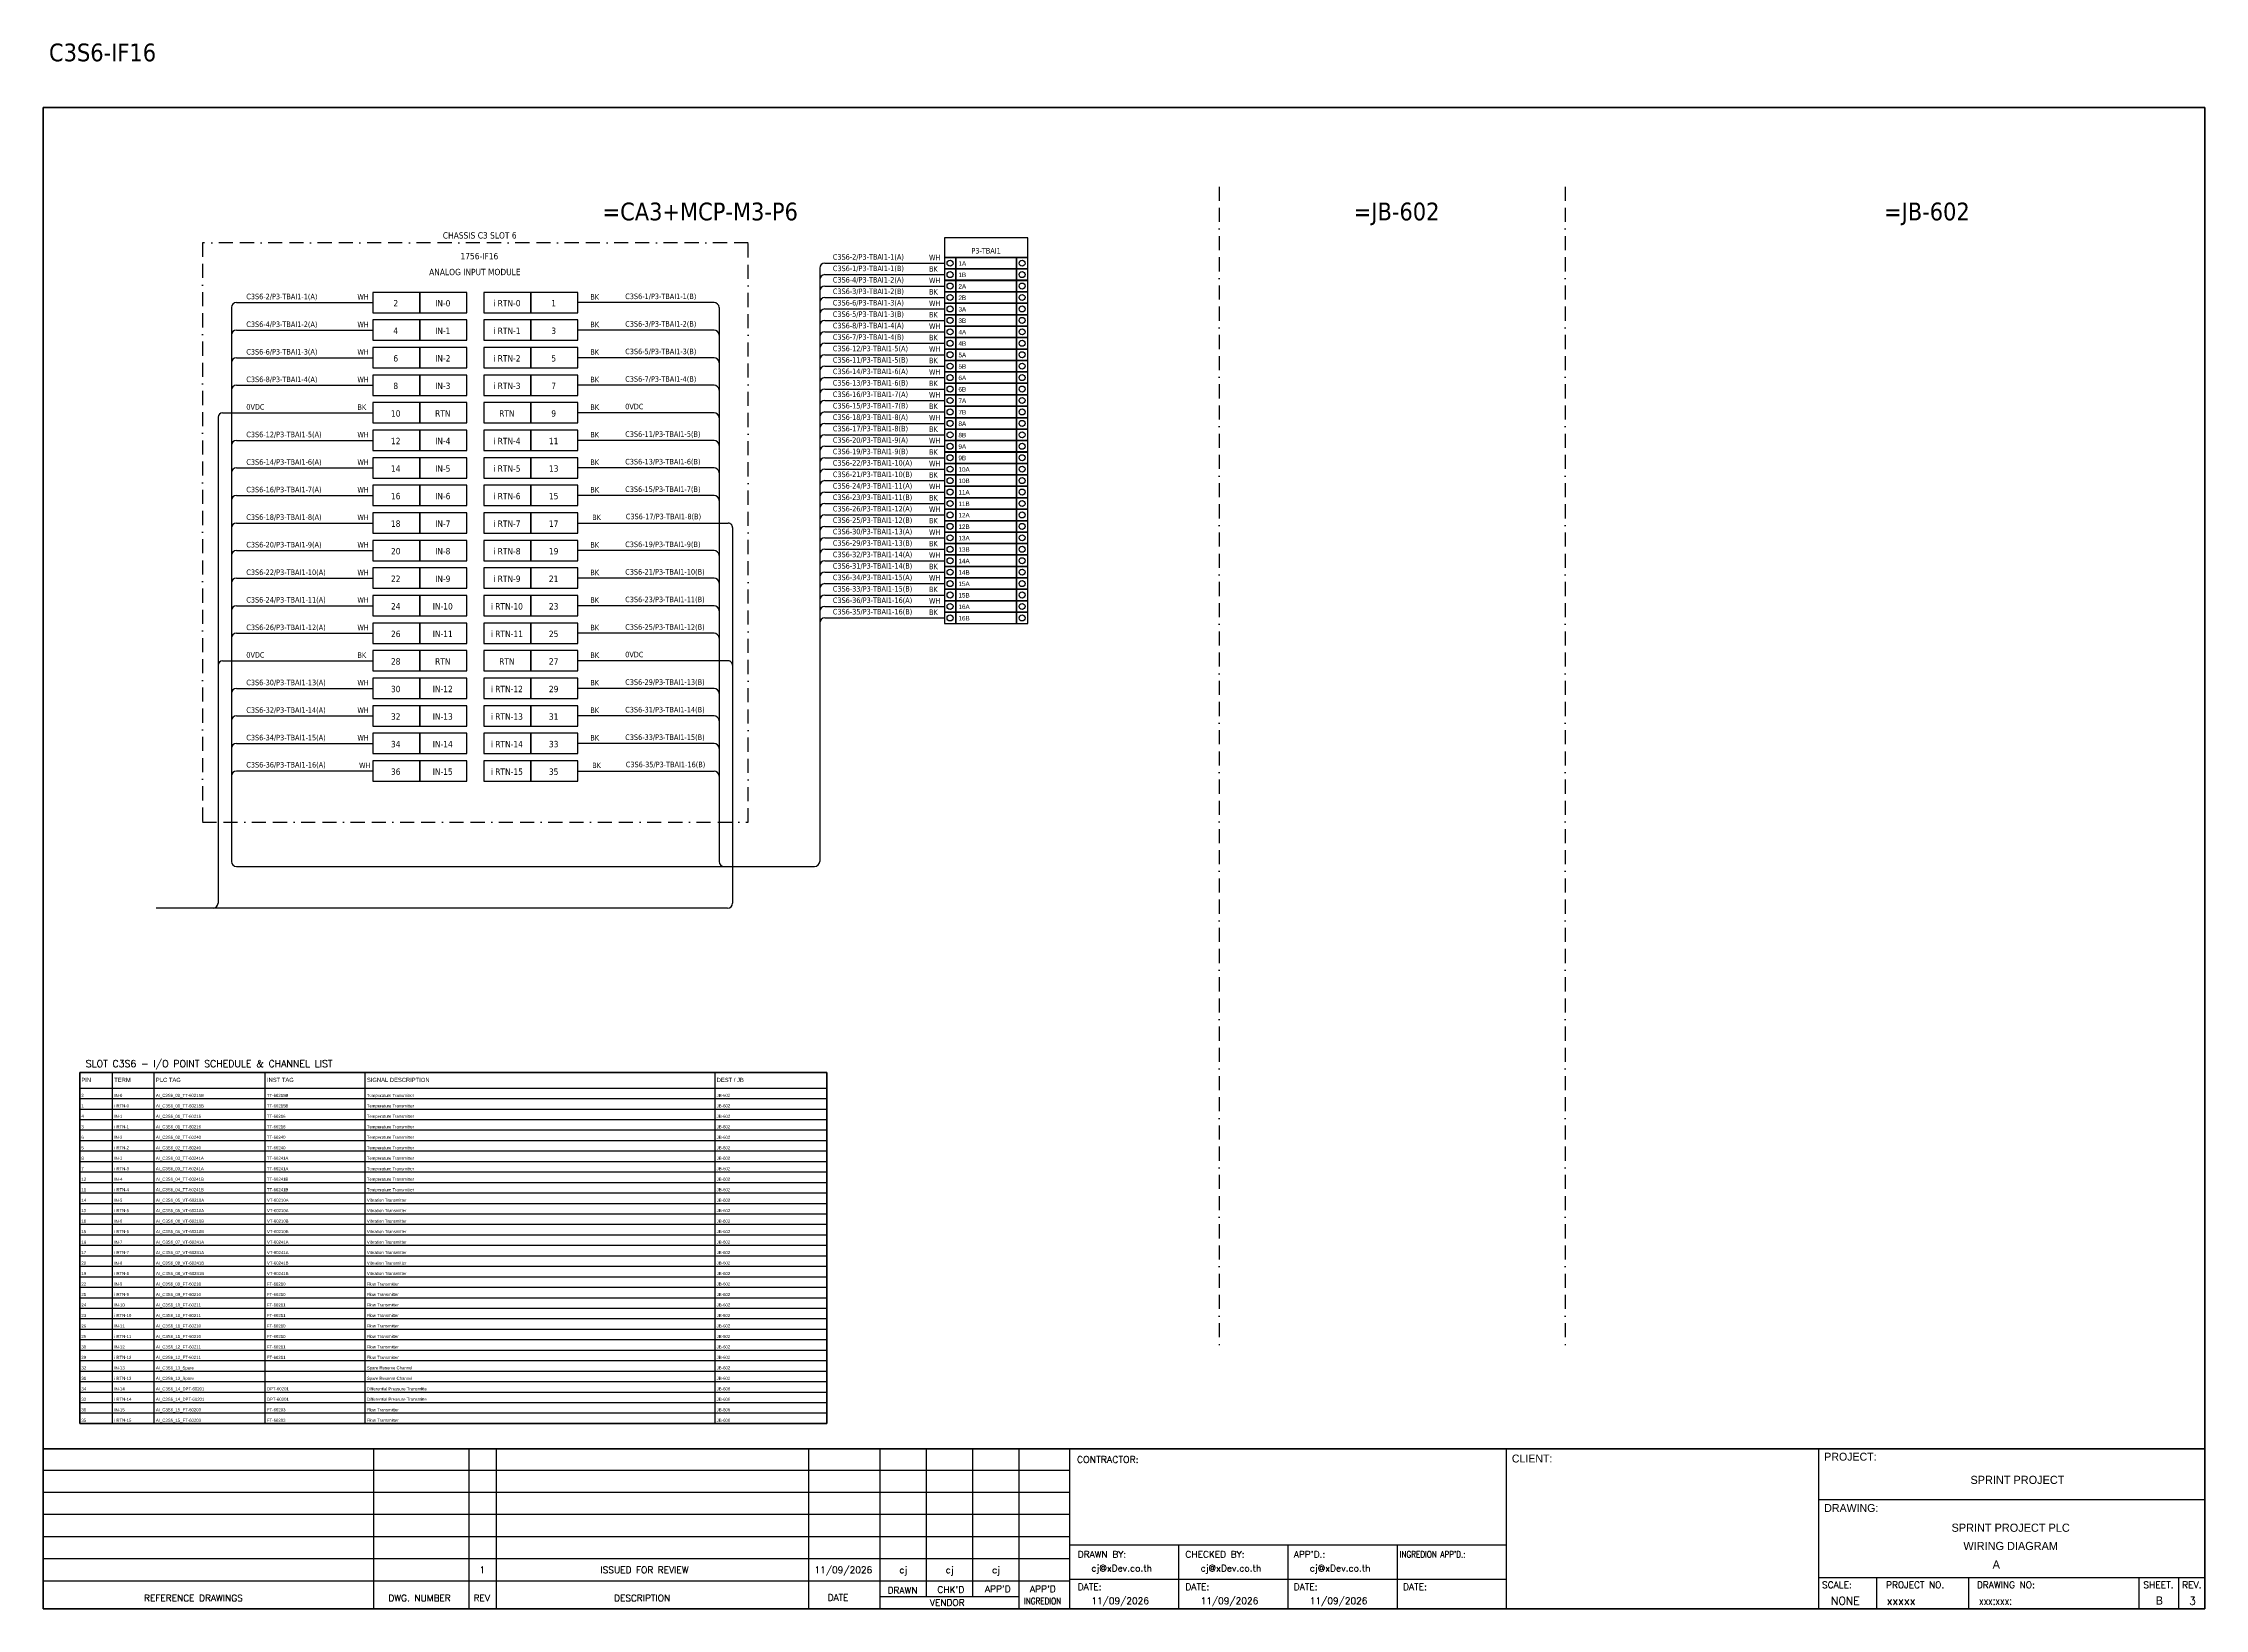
# Model space of a CAD drawing. Header units: millimetres. Extents: x 0 to 54213, y 0 to 2820.
# Drawn here: x 25160 to 29053, y 0 to 2820 of the extents above; entities that cross this region are included whole.
import ezdxf
from ezdxf.enums import TextEntityAlignment as Align

# ---------------------------------------------------------------- set-up
doc = ezdxf.new("R2010")
doc.units = ezdxf.units.MM
doc.linetypes.add('BORDERX2', pattern=[88.9, 25.4, -12.7, 25.4, -12.7, 0, -12.7])
for name, color, linetype in [('GT_1', 9, 'Continuous'), ('HELPPOINT', 7, 'Continuous'), ('MEMBER', 7, 'Continuous'), ('x01001-FrameArea', 2, 'BORDERX2')]:
    doc.layers.add(name, color=color, linetype=linetype)
doc.layers.add('IE-EQUIP', color=253, linetype='Continuous', lineweight=25)
doc.layers.add('IE-WIRE', color=7, linetype='Continuous', lineweight=25)
doc.styles.add('HTX11', font='O8111901')
doc.styles.add('ROMANS', font='romans.shx', dxfattribs={"width": 0.85, "height": 25})
doc.styles.get("Standard").update_dxf_attribs({"font": 'arial.ttf'})
doc.styles.add('Tahoma', font='')
doc.styles.get('Tahoma').set_extended_font_data('Tahoma')

# ---------------------------------------------------------------- blocks, each defined once
blk = doc.blocks.new('xTermSingleLayer5')
at = {"color": 7, "ltscale": 25.4}
for points in [[(0, -537), (537, -537), (537, 0), (0, 0)], [(537, -537), (3378, -537), (3378, 0), (537, 0)], [(3378, -537), (3915, -537), (3915, 0), (3378, 0)]]:
    blk.add_lwpolyline(points, close=True, dxfattribs=at)
for centre in [(268, -268), (3647, -268)]:
    blk.add_circle(centre, 141, dxfattribs=at)
blk.add_attdef('TERMINAL_B', (661, -387), '', height=212)

msp = doc.modelspace()

# ---------------------------------------------------------------- linework, layer by layer
at = {"ltscale": 25.4}
for p, q in [((26567.5, 2403.1), (26782.9, 2403.1)), ((26368, 2352.7), (26122.7, 2352.7)), ((26567.5, 2361.9), (26782.9, 2361.9)), ((26368, 2303.1), (26122.7, 2303.1)), ((26567.5, 2320.6), (26782.9, 2320.6)), ((26567.5, 2279.4), (26782.9, 2279.4)), ((26368, 2253.5), (26122.7, 2253.5)), ((26567.5, 2238.2), (26782.9, 2238.2)), ((26368, 2203.8), (26122.7, 2203.8)), ((26567.5, 2197), (26782.9, 2197)), ((25482.7, 2154.2), (25753.2, 2154.2)), ((26368, 2154.2), (26122.7, 2154.2)), ((26567.5, 2155.7), (26782.9, 2155.7)), ((26368, 2104.6), (26122.7, 2104.6)), ((26567.5, 2114.5), (26782.9, 2114.5)), ((26567.5, 2073.3), (26782.9, 2073.3)), ((26368, 2055), (26122.7, 2055)), ((26567.5, 2032.1), (26782.9, 2032.1)), ((26368, 2005.3), (26122.7, 2005.3)), ((26567.5, 1990.8), (26782.9, 1990.8)), ((26122.7, 1955.7), (26393.2, 1955.7)), ((26567.5, 1949.6), (26782.9, 1949.6)), ((26567.5, 1908.4), (26782.9, 1908.4)), ((26368, 1906.1), (26122.7, 1906.1)), ((26368, 1856.4), (26122.7, 1856.4)), ((26567.5, 1867.2), (26782.9, 1867.2)), ((26368, 1806.8), (26122.7, 1806.8)), ((26567.5, 1825.9), (26782.9, 1825.9)), ((26368, 1757.2), (26122.7, 1757.2)), ((26567.5, 1784.7), (26782.9, 1784.7)), ((25482.7, 1707.5), (25753.2, 1707.5)), ((26393.2, 1707.5), (26122.7, 1707.5)), ((26368, 1657.9), (26122.7, 1657.9)), ((26368, 1608.3), (26122.7, 1608.3)), ((26368, 1558.6), (26122.7, 1558.6)), ((26122.7, 1509), (26368, 1509))]:
    msp.add_line(p, q, dxfattribs=at)
at = {"color": 7}
for p, q in [((25225.5, 937.9), (26571.3, 937.9)), ((25284.8, 333.8), (25284.8, 965.9)), ((25359.8, 333.8), (25359.8, 965.9)), ((25559.8, 333.8), (25559.8, 965.9)), ((25739.8, 333.8), (25739.8, 965.9)), ((26369.8, 333.8), (26369.8, 965.9))]:
    msp.add_line(p, q, dxfattribs=at)
at = {"color": 8}
for p, q in [((25225.5, 919), (26571.3, 919)), ((25225.5, 900.1), (26571.3, 900.1)), ((25225.5, 881.3), (26571.3, 881.3)), ((25225.5, 862.4), (26571.3, 862.4)), ((25225.5, 843.5), (26571.3, 843.5)), ((25225.5, 824.6), (26571.3, 824.6)), ((25225.5, 805.8), (26571.3, 805.8)), ((25225.5, 786.9), (26571.3, 786.9)), ((25225.5, 768), (26571.3, 768)), ((25225.5, 749.1), (26571.3, 749.1)), ((25225.5, 730.2), (26571.3, 730.2)), ((25225.5, 711.4), (26571.3, 711.4)), ((25225.5, 692.5), (26571.3, 692.5)), ((25225.5, 673.6), (26571.3, 673.6)), ((25225.5, 654.7), (26571.3, 654.7)), ((25225.5, 635.9), (26571.3, 635.9)), ((25225.5, 617), (26571.3, 617)), ((25225.5, 598.1), (26571.3, 598.1)), ((25225.5, 579.2), (26571.3, 579.2)), ((25225.5, 560.3), (26571.3, 560.3)), ((25225.5, 541.5), (26571.3, 541.5)), ((25225.5, 522.6), (26571.3, 522.6)), ((25225.5, 503.7), (26571.3, 503.7)), ((25225.5, 484.8), (26571.3, 484.8)), ((25225.5, 465.9), (26571.3, 465.9)), ((25225.5, 447.1), (26571.3, 447.1)), ((25225.5, 428.2), (26571.3, 428.2)), ((25225.5, 409.3), (26571.3, 409.3)), ((25225.5, 390.4), (26571.3, 390.4)), ((25225.5, 371.6), (26571.3, 371.6)), ((25225.5, 352.7), (26571.3, 352.7))]:
    msp.add_line(p, q, dxfattribs=at)
at = {"color": 4}
for p, q in [((28462.1, 56.1), (28462.1, 0)), ((28627.4, 56.1), (28627.4, 0))]:
    msp.add_line(p, q, dxfattribs=at)
at = {"color": 4, "ltscale": 0.5}
for p, q in [((28934.5, 56.1), (28934.5, 0)), ((28934.5, 56.1), (28934.5, 0)), ((29005.7, 56.1), (29005.7, 0)), ((29005.7, 56.1), (29005.7, 0))]:
    msp.add_line(p, q, dxfattribs=at)
at = {"color": 4, "ltscale": 25.4}
msp.add_lwpolyline([(26782.9, 2434), (26933.2, 2434), (26933.2, 2469.2), (26782.9, 2469.2)], close=True, dxfattribs=at)
msp.add_lwpolyline([(25225.5, 965.9), (26571.3, 965.9), (26571.3, 333.8), (25225.5, 333.8)], close=True)
at = {"color": 7}
msp.add_lwpolyline([(25225.5, 333.8), (26571.3, 333.8), (26571.3, 965.9), (25225.5, 965.9), (25225.5, 333.8)], dxfattribs=at)
at = {"ltscale": 25.4}
for centre, radius, start, end in [((26567.5, 2393.9), 9.14, 90, 180), ((26368, 2343.6), 9.17, 0, 90), ((26567.5, 2352.7), 9.14, 90, 180), ((26368, 2293.9), 9.17, 0, 90), ((26567.5, 2311.5), 9.14, 90, 180), ((26567.5, 2270.3), 9.14, 90, 180), ((26368, 2244.3), 9.17, 0, 90), ((26567.5, 2229), 9.14, 90, 180), ((26368, 2194.7), 9.17, 0, 90), ((26567.5, 2187.8), 9.14, 90, 180), ((26368, 2145), 9.17, 0, 90), ((26567.5, 2146.6), 9.14, 90, 180), ((26368, 2095.4), 9.17, 0, 90), ((26567.5, 2105.4), 9.14, 90, 180), ((26567.5, 2064.2), 9.14, 90, 180), ((26368, 2045.8), 9.17, 0, 90), ((26567.5, 2022.9), 9.14, 90, 180), ((26368, 1996.1), 9.17, 0, 90), ((26567.5, 1981.7), 9.14, 90, 180), ((26567.5, 1940.5), 9.14, 90, 180), ((26567.5, 1899.3), 9.14, 90, 180), ((26368, 1896.9), 9.17, 0, 90), ((26368, 1847.2), 9.17, 0, 90), ((26567.5, 1858), 9.14, 90, 180), ((26368, 1797.6), 9.17, 0, 90), ((26567.5, 1816.8), 9.14, 90, 180), ((26368, 1748), 9.17, 0, 90), ((26567.5, 1775.6), 9.14, 90, 180), ((26368, 1648.7), 9.17, 0, 90), ((26368, 1599.1), 9.17, 0, 90), ((26368, 1549.4), 9.17, 0, 90), ((26368, 1499.8), 9.17, 0, 90)]:
    msp.add_arc(centre, radius, start, end, dxfattribs=at)
at = {"layer": 'GT_1', "color": 4}
for p, q in [((25755.2, 0), (25755.2, 288.2)), ((25927.1, 0), (25927.1, 288.2)), ((25976.3, 0), (25976.3, 288.2)), ((26538.9, 0), (26538.9, 288.2)), ((26667.2, 0), (26667.2, 288.2)), ((26750.8, 21.8), (26750.8, 288.2)), ((26834.3, 21.8), (26834.3, 288.2)), ((26917.6, 0), (26917.6, 288.2)), ((27008.6, 0), (27008.6, 288.2)), ((27795.6, 0), (27795.6, 288.2)), ((28357.9, 0), (28357.9, 288.2)), ((28357.9, 0), (28357.9, 288.2)), ((28357.9, 0), (28357.9, 288.2)), ((27008.6, 249.3), (25159.8, 249.3)), ((27008.6, 209.5), (25159.8, 209.5)), ((27008.6, 169.6), (25159.8, 169.6)), ((27008.6, 129.7), (25159.8, 129.7)), ((27008.6, 89.7), (25159.8, 89.7)), ((27795.6, 114.3), (27008.6, 114.3)), ((27205.4, 0), (27205.4, 114.3)), ((27402.1, 0), (27402.1, 114.3)), ((27598.9, 0), (27598.9, 114.3)), ((27008.5, 49.8), (25159.8, 49.8)), ((27795.6, 52.9), (27008.6, 52.9)), ((28357.9, 56.1), (29053.1, 56.1)), ((26917.6, 21.8), (26667.2, 21.8))]:
    msp.add_line(p, q, dxfattribs=at)
at = {"layer": 'HELPPOINT', "color": 4, "lineweight": 35}
for p, q in [((25159.8, 0), (25159.8, 2704.2)), ((25159.8, 2704.2), (29053.1, 2704.2)), ((25159.8, 0), (25159.8, 2704.2)), ((25159.8, 2704.2), (29053.1, 2704.2)), ((29053.1, 2704.2), (29053.1, 0)), ((29053.1, 2704.2), (29053.1, 0)), ((29053.1, 0), (25159.8, 0)), ((29053.1, 0), (25159.8, 0))]:
    msp.add_line(p, q, dxfattribs=at)
at = {"layer": 'HELPPOINT', "color": 4}
for p, q in [((28357.9, 196.6), (29053.1, 196.6)), ((28357.9, 196.6), (29053.1, 196.6)), ((28357.9, 56.1), (29053.1, 56.1))]:
    msp.add_line(p, q, dxfattribs=at)
at = {"layer": 'IE-EQUIP', "linetype": 'Continuous', "ltscale": 25.4}
for points in [[(25753.2, 2334.4), (25837.9, 2334.4), (25837.9, 2371.1), (25753.2, 2371.1)], [(25837.9, 2334.4), (25922.5, 2334.4), (25922.5, 2371.1), (25837.9, 2371.1)], [(25953.4, 2334.4), (26038, 2334.4), (26038, 2371.1), (25953.4, 2371.1)], [(26038, 2334.4), (26122.7, 2334.4), (26122.7, 2371.1), (26038, 2371.1)], [(25753.2, 2284.8), (25837.9, 2284.8), (25837.9, 2321.5), (25753.2, 2321.5)], [(25837.9, 2284.8), (25922.5, 2284.8), (25922.5, 2321.5), (25837.9, 2321.5)], [(25953.4, 2284.8), (26038, 2284.8), (26038, 2321.5), (25953.4, 2321.5)], [(26038, 2284.8), (26122.7, 2284.8), (26122.7, 2321.5), (26038, 2321.5)], [(25753.2, 2235.1), (25837.9, 2235.1), (25837.9, 2271.8), (25753.2, 2271.8)], [(25837.9, 2235.1), (25922.5, 2235.1), (25922.5, 2271.8), (25837.9, 2271.8)], [(25953.4, 2235.1), (26038, 2235.1), (26038, 2271.8), (25953.4, 2271.8)], [(26038, 2235.1), (26122.7, 2235.1), (26122.7, 2271.8), (26038, 2271.8)], [(25753.2, 2185.5), (25837.9, 2185.5), (25837.9, 2222.2), (25753.2, 2222.2)], [(25837.9, 2185.5), (25922.5, 2185.5), (25922.5, 2222.2), (25837.9, 2222.2)], [(25953.4, 2185.5), (26038, 2185.5), (26038, 2222.2), (25953.4, 2222.2)], [(26038, 2185.5), (26122.7, 2185.5), (26122.7, 2222.2), (26038, 2222.2)], [(25753.2, 2135.9), (25837.9, 2135.9), (25837.9, 2172.6), (25753.2, 2172.6)], [(25837.9, 2135.9), (25922.5, 2135.9), (25922.5, 2172.6), (25837.9, 2172.6)], [(25953.4, 2135.9), (26038, 2135.9), (26038, 2172.6), (25953.4, 2172.6)], [(26038, 2135.9), (26122.7, 2135.9), (26122.7, 2172.6), (26038, 2172.6)], [(25753.2, 2086.2), (25837.9, 2086.2), (25837.9, 2122.9), (25753.2, 2122.9)], [(25837.9, 2086.2), (25922.5, 2086.2), (25922.5, 2122.9), (25837.9, 2122.9)], [(25953.4, 2086.2), (26038, 2086.2), (26038, 2122.9), (25953.4, 2122.9)], [(26038, 2086.2), (26122.7, 2086.2), (26122.7, 2122.9), (26038, 2122.9)], [(25753.2, 2036.6), (25837.9, 2036.6), (25837.9, 2073.3), (25753.2, 2073.3)], [(25837.9, 2036.6), (25922.5, 2036.6), (25922.5, 2073.3), (25837.9, 2073.3)], [(25953.4, 2036.6), (26038, 2036.6), (26038, 2073.3), (25953.4, 2073.3)], [(26038, 2036.6), (26122.7, 2036.6), (26122.7, 2073.3), (26038, 2073.3)], [(25753.2, 1987), (25837.9, 1987), (25837.9, 2023.7), (25753.2, 2023.7)], [(25837.9, 1987), (25922.5, 1987), (25922.5, 2023.7), (25837.9, 2023.7)], [(25953.4, 1987), (26038, 1987), (26038, 2023.7), (25953.4, 2023.7)], [(26038, 1987), (26122.7, 1987), (26122.7, 2023.7), (26038, 2023.7)], [(25753.2, 1937.3), (25837.9, 1937.3), (25837.9, 1974), (25753.2, 1974)], [(25837.9, 1937.3), (25922.5, 1937.3), (25922.5, 1974), (25837.9, 1974)], [(25953.4, 1937.3), (26038, 1937.3), (26038, 1974), (25953.4, 1974)], [(26038, 1937.3), (26122.7, 1937.3), (26122.7, 1974), (26038, 1974)], [(25753.2, 1887.7), (25837.9, 1887.7), (25837.9, 1924.4), (25753.2, 1924.4)], [(25837.9, 1887.7), (25922.5, 1887.7), (25922.5, 1924.4), (25837.9, 1924.4)], [(25953.4, 1887.7), (26038, 1887.7), (26038, 1924.4), (25953.4, 1924.4)], [(26038, 1887.7), (26122.7, 1887.7), (26122.7, 1924.4), (26038, 1924.4)], [(25753.2, 1838.1), (25837.9, 1838.1), (25837.9, 1874.8), (25753.2, 1874.8)], [(25837.9, 1838.1), (25922.5, 1838.1), (25922.5, 1874.8), (25837.9, 1874.8)], [(25953.4, 1838.1), (26038, 1838.1), (26038, 1874.8), (25953.4, 1874.8)], [(26038, 1838.1), (26122.7, 1838.1), (26122.7, 1874.8), (26038, 1874.8)], [(25753.2, 1788.4), (25837.9, 1788.4), (25837.9, 1825.1), (25753.2, 1825.1)], [(25837.9, 1788.4), (25922.5, 1788.4), (25922.5, 1825.1), (25837.9, 1825.1)], [(25953.4, 1788.4), (26038, 1788.4), (26038, 1825.1), (25953.4, 1825.1)], [(26038, 1788.4), (26122.7, 1788.4), (26122.7, 1825.1), (26038, 1825.1)], [(25753.2, 1738.8), (25837.9, 1738.8), (25837.9, 1775.5), (25753.2, 1775.5)], [(25837.9, 1738.8), (25922.5, 1738.8), (25922.5, 1775.5), (25837.9, 1775.5)], [(25953.4, 1738.8), (26038, 1738.8), (26038, 1775.5), (25953.4, 1775.5)], [(26038, 1738.8), (26122.7, 1738.8), (26122.7, 1775.5), (26038, 1775.5)], [(25753.2, 1689.2), (25837.9, 1689.2), (25837.9, 1725.9), (25753.2, 1725.9)], [(25837.9, 1689.2), (25922.5, 1689.2), (25922.5, 1725.9), (25837.9, 1725.9)], [(25953.4, 1689.2), (26038, 1689.2), (26038, 1725.9), (25953.4, 1725.9)], [(26038, 1689.2), (26122.7, 1689.2), (26122.7, 1725.9), (26038, 1725.9)], [(25753.2, 1639.5), (25837.9, 1639.5), (25837.9, 1676.2), (25753.2, 1676.2)], [(25837.9, 1639.5), (25922.5, 1639.5), (25922.5, 1676.2), (25837.9, 1676.2)], [(25953.4, 1639.5), (26038, 1639.5), (26038, 1676.2), (25953.4, 1676.2)], [(26038, 1639.5), (26122.7, 1639.5), (26122.7, 1676.2), (26038, 1676.2)], [(25753.2, 1589.9), (25837.9, 1589.9), (25837.9, 1626.6), (25753.2, 1626.6)], [(25837.9, 1589.9), (25922.5, 1589.9), (25922.5, 1626.6), (25837.9, 1626.6)], [(25953.4, 1589.9), (26038, 1589.9), (26038, 1626.6), (25953.4, 1626.6)], [(26038, 1589.9), (26122.7, 1589.9), (26122.7, 1626.6), (26038, 1626.6)], [(25753.2, 1540.3), (25837.9, 1540.3), (25837.9, 1577), (25753.2, 1577)], [(25837.9, 1540.3), (25922.5, 1540.3), (25922.5, 1577), (25837.9, 1577)], [(25953.4, 1540.3), (26038, 1540.3), (26038, 1577), (25953.4, 1577)], [(26038, 1540.3), (26122.7, 1540.3), (26122.7, 1577), (26038, 1577)], [(25753.2, 1490.6), (25837.9, 1490.6), (25837.9, 1527.3), (25753.2, 1527.3)], [(25837.9, 1490.6), (25922.5, 1490.6), (25922.5, 1527.3), (25837.9, 1527.3)], [(25953.4, 1490.6), (26038, 1490.6), (26038, 1527.3), (25953.4, 1527.3)], [(26038, 1490.6), (26122.7, 1490.6), (26122.7, 1527.3), (26038, 1527.3)]]:
    msp.add_lwpolyline(points, close=True, dxfattribs=at)
at = {"layer": 'IE-WIRE', "color": 4, "ltscale": 25.4}
for p, q in [((26558.4, 2414.6), (26558.4, 1346.2)), ((26567.5, 2423.7), (26782.9, 2423.7)), ((26567.5, 2382.5), (26782.9, 2382.5)), ((25498.8, 2343.6), (25498.8, 1346.2)), ((25508, 2352.7), (25753.2, 2352.7)), ((26377.1, 2343.6), (26377.1, 1346.2)), ((26567.5, 2341.2), (26782.9, 2341.2)), ((25508, 2303.1), (25753.2, 2303.1)), ((26567.5, 2300), (26782.9, 2300)), ((26567.5, 2258.8), (26782.9, 2258.8)), ((25508, 2253.5), (25753.2, 2253.5)), ((25508, 2203.8), (25753.2, 2203.8)), ((26567.5, 2217.6), (26782.9, 2217.6)), ((26567.5, 2176.3), (26782.9, 2176.3)), ((25508, 2104.6), (25753.2, 2104.6)), ((26567.5, 2135.1), (26782.9, 2135.1)), ((26567.5, 2093.9), (26782.9, 2093.9)), ((25508, 2055), (25753.2, 2055)), ((26567.5, 2052.7), (26782.9, 2052.7)), ((25508, 2005.3), (25753.2, 2005.3)), ((26567.5, 2011.5), (26782.9, 2011.5)), ((25508, 1955.7), (25753.2, 1955.7)), ((26567.5, 1970.2), (26782.9, 1970.2)), ((26567.5, 1929), (26782.9, 1929)), ((25508, 1906.1), (25753.2, 1906.1)), ((26567.5, 1887.8), (26782.9, 1887.8)), ((25508, 1856.4), (25753.2, 1856.4)), ((26567.5, 1846.6), (26782.9, 1846.6)), ((25508, 1806.8), (25753.2, 1806.8)), ((26567.5, 1805.3), (26782.9, 1805.3)), ((25508, 1757.2), (25753.2, 1757.2)), ((25508, 1657.9), (25753.2, 1657.9)), ((25508, 1608.3), (25753.2, 1608.3)), ((25508, 1558.6), (25753.2, 1558.6)), ((25753.2, 1509), (25508, 1509))]:
    msp.add_line(p, q, dxfattribs=at)
at = {"layer": 'IE-WIRE', "color": 7, "ltscale": 25.4}
for p, q in [((25474.7, 2146.2), (25474.7, 1270.9)), ((26401.2, 1947.7), (26401.2, 1270.9)), ((26392.3, 1262), (25363.2, 1262))]:
    msp.add_line(p, q, dxfattribs=at)
at = {"layer": 'IE-WIRE', "color": 4}
msp.add_line((25507.9, 1337), (26549.2, 1337), dxfattribs=at)
at = {"layer": 'IE-WIRE', "color": 4, "ltscale": 25.4}
for centre, radius in [((26567.5, 2414.6), 9.14), ((26567.5, 2373.3), 9.14), ((25508, 2343.6), 9.17), ((26567.5, 2332.1), 9.14), ((25508, 2293.9), 9.17), ((26567.5, 2290.9), 9.14), ((26567.5, 2249.7), 9.14), ((25508, 2244.3), 9.17), ((25508, 2194.7), 9.17), ((26567.5, 2208.4), 9.14), ((26567.5, 2167.2), 9.14), ((25508, 2095.4), 9.17), ((26567.5, 2126), 9.14), ((26567.5, 2084.8), 9.14), ((25508, 2045.8), 9.17), ((26567.5, 2043.5), 9.14), ((25508, 1996.1), 9.17), ((26567.5, 2002.3), 9.14), ((25508, 1946.5), 9.17), ((26567.5, 1961.1), 9.14), ((26567.5, 1919.9), 9.14), ((25508, 1896.9), 9.17), ((26567.5, 1878.6), 9.14), ((25508, 1847.2), 9.17), ((26567.5, 1837.4), 9.14), ((25508, 1797.6), 9.17), ((26567.5, 1796.2), 9.14), ((25508, 1748), 9.17), ((25508, 1648.7), 9.17), ((25508, 1599.1), 9.17), ((25508, 1549.4), 9.17), ((25508, 1499.8), 9.17)]:
    msp.add_arc(centre, radius, 90, 180, dxfattribs=at)
at = {"layer": 'IE-WIRE', "ltscale": 25.4}
for centre in [(25482.7, 2146.2), (25482.7, 1699.5)]:
    msp.add_arc(centre, 8, 90, 180, dxfattribs=at)
at = {"layer": 'IE-WIRE', "color": 4}
for centre, start, end in [((25507.9, 1346.2), 180, 270), ((26386.3, 1346.2), 180, 270), ((26549.2, 1346.2), 270, 0)]:
    msp.add_arc(centre, 9.14, start, end, dxfattribs=at)
at = {"layer": 'IE-WIRE', "color": 7, "ltscale": 25.4}
for centre in [(25465.7, 1270.9), (26392.3, 1270.9), (26392.3, 1270.9)]:
    msp.add_arc(centre, 8.96, 270, 0, dxfattribs=at)
at = {"layer": 'MEMBER', "color": 4, "lineweight": 35}
msp.add_line((25159.8, 288.2), (29053.1, 288.2), dxfattribs=at)
msp.add_line((25159.8, 288.2), (29053.1, 288.2), dxfattribs=at)
at = {"layer": 'MEMBER', "color": 4}
for p, q in [((28357.9, 196.6), (29053.1, 196.6)), ((28357.9, 196.6), (29053.1, 196.6)), ((28357.9, 56.1), (29053.1, 56.1)), ((28357.9, 56.1), (29053.1, 56.1))]:
    msp.add_line(p, q, dxfattribs=at)
at = {"layer": 'x01001-FrameArea'}
for p, q in [((27278, 2561.5), (27278, 475)), ((27901.1, 2561.5), (27901.1, 475))]:
    msp.add_line(p, q, dxfattribs=at)
msp.add_lwpolyline([(25446.5, 1416.6), (26429.5, 1416.6), (26429.5, 2460.5), (25446.5, 2460.5)], close=True, dxfattribs=at)
at = {"layer": 'x01001-FrameArea', "ltscale": 25.4}
for centre in [(26393.2, 1947.7), (26393.2, 1699.5)]:
    msp.add_arc(centre, 8, 360, 90, dxfattribs=at)

# ---------------------------------------------------------------- block references
at = {"xscale": 0.0384, "yscale": 0.0384, "zscale": 0.0384}
for p, values in [((26782.9, 2434), {'TERMINAL_B': '1A'}), ((26782.9, 2413.4), {'TERMINAL_B': '1B'}), ((26782.9, 2392.8), {'TERMINAL_B': '2A'}), ((26782.9, 2372.2), {'TERMINAL_B': '2B'}), ((26782.9, 2351.5), {'TERMINAL_B': '3A'}), ((26782.9, 2330.9), {'TERMINAL_B': '3B'}), ((26782.9, 2310.3), {'TERMINAL_B': '4A'}), ((26782.9, 2289.7), {'TERMINAL_B': '4B'}), ((26782.9, 2269.1), {'TERMINAL_B': '5A'}), ((26782.9, 2248.5), {'TERMINAL_B': '5B'}), ((26782.9, 2227.9), {'TERMINAL_B': '6A'}), ((26782.9, 2207.3), {'TERMINAL_B': '6B'}), ((26782.9, 2186.7), {'TERMINAL_B': '7A'}), ((26782.9, 2166), {'TERMINAL_B': '7B'}), ((26782.9, 2145.4), {'TERMINAL_B': '8A'}), ((26782.9, 2124.8), {'TERMINAL_B': '8B'}), ((26782.9, 2104.2), {'TERMINAL_B': '9A'}), ((26782.9, 2083.6), {'TERMINAL_B': '9B'}), ((26782.9, 2063), {'TERMINAL_B': '10A'}), ((26782.9, 2042.4), {'TERMINAL_B': '10B'}), ((26782.9, 2021.8), {'TERMINAL_B': '11A'}), ((26782.9, 2001.1), {'TERMINAL_B': '11B'}), ((26782.9, 1980.5), {'TERMINAL_B': '12A'}), ((26782.9, 1959.9), {'TERMINAL_B': '12B'}), ((26782.9, 1939.3), {'TERMINAL_B': '13A'}), ((26782.9, 1918.7), {'TERMINAL_B': '13B'}), ((26782.9, 1898.1), {'TERMINAL_B': '14A'}), ((26782.9, 1877.5), {'TERMINAL_B': '14B'}), ((26782.9, 1856.9), {'TERMINAL_B': '15A'}), ((26782.9, 1836.3), {'TERMINAL_B': '15B'}), ((26782.9, 1815.6), {'TERMINAL_B': '16A'}), ((26782.9, 1795), {'TERMINAL_B': '16B'})]:
    msp.add_blockref('xTermSingleLayer5', p, dxfattribs=at).add_auto_attribs(values)

# ---------------------------------------------------------------- texts
at = {"color": 2, "style": 'Tahoma'}
msp.add_text('C3S6-IF16', height=32, dxfattribs=at).set_placement((25170.2, 2787.3))
for s, height, p in [('=CA3+MCP-M3-P6', 32, (26343.2, 2516.8)), ('=JB-602', 32, (27597.5, 2516.8)), ('=JB-602', 32, (28552.6, 2516.8)), ('CHASSIS C3 SLOT 6', 11.441, (25946, 2473.8)), ('1756-IF16', 11.44, (25945.4, 2436.4)), ('ANALOG INPUT MODULE', 11.441, (25937.2, 2407.8)), ('2', 11.4, (25794.7, 2351.6)), ('IN-0', 11.44, (25879.4, 2351.6)), ('i RTN-0', 11.44, (25994.9, 2351.6)), ('1', 11.4, (26079.2, 2351.6)), ('4', 11.4, (25794.7, 2302)), ('IN-1', 11.44, (25879.4, 2302)), ('i RTN-1', 11.44, (25994.9, 2302)), ('3', 11.4, (26079.2, 2302)), ('6', 11.4, (25794.7, 2252.3)), ('IN-2', 11.44, (25879.4, 2252.3)), ('i RTN-2', 11.44, (25994.9, 2252.3)), ('5', 11.4, (26079.2, 2252.3)), ('8', 11.4, (25794.7, 2202.7)), ('IN-3', 11.44, (25879.4, 2202.7)), ('i RTN-3', 11.44, (25994.9, 2202.7)), ('7', 11.4, (26079.2, 2202.7)), ('10', 11.44, (25794.7, 2153.1)), ('RTN', 11.44, (25879.4, 2153.1)), ('RTN', 11.44, (25994.9, 2153.1)), ('9', 11.4, (26079.2, 2153.1)), ('12', 11.44, (25794.7, 2103.4)), ('IN-4', 11.44, (25879.4, 2103.4)), ('i RTN-4', 11.44, (25994.9, 2103.4)), ('11', 11.44, (26079.2, 2103.4)), ('14', 11.44, (25794.7, 2053.8)), ('IN-5', 11.44, (25879.4, 2053.8)), ('i RTN-5', 11.44, (25994.9, 2053.8)), ('13', 11.44, (26079.2, 2053.8)), ('16', 11.44, (25794.7, 2004.2)), ('IN-6', 11.44, (25879.4, 2004.2)), ('i RTN-6', 11.44, (25994.9, 2004.2)), ('15', 11.44, (26079.2, 2004.2)), ('18', 11.44, (25794.7, 1954.5)), ('IN-7', 11.44, (25879.4, 1954.5)), ('i RTN-7', 11.44, (25994.9, 1954.5)), ('17', 11.44, (26079.2, 1954.5)), ('20', 11.44, (25794.7, 1904.9)), ('IN-8', 11.44, (25879.4, 1904.9)), ('i RTN-8', 11.44, (25994.9, 1904.9)), ('19', 11.44, (26079.2, 1904.9)), ('22', 11.44, (25794.7, 1855.3)), ('IN-9', 11.44, (25879.4, 1855.3)), ('i RTN-9', 11.44, (25994.9, 1855.3)), ('21', 11.44, (26079.2, 1855.3)), ('24', 11.44, (25794.7, 1805.6)), ('IN-10', 11.44, (25879.4, 1805.6)), ('i RTN-10', 11.44, (25994.9, 1805.6)), ('23', 11.44, (26079.2, 1805.6)), ('26', 11.44, (25794.7, 1756)), ('IN-11', 11.44, (25879.4, 1756)), ('i RTN-11', 11.44, (25994.9, 1756)), ('25', 11.44, (26079.2, 1756)), ('28', 11.44, (25794.7, 1706.4)), ('RTN', 11.44, (25879.4, 1706.4)), ('RTN', 11.44, (25994.9, 1706.4)), ('27', 11.44, (26079.2, 1706.4)), ('30', 11.44, (25794.7, 1656.7)), ('IN-12', 11.44, (25879.4, 1656.7)), ('i RTN-12', 11.44, (25994.9, 1656.7)), ('29', 11.44, (26079.2, 1656.7)), ('32', 11.44, (25794.7, 1607.1)), ('IN-13', 11.44, (25879.4, 1607.1)), ('i RTN-13', 11.44, (25994.9, 1607.1)), ('31', 11.44, (26079.2, 1607.1)), ('34', 11.44, (25794.7, 1557.5)), ('IN-14', 11.44, (25879.4, 1557.5)), ('i RTN-14', 11.44, (25994.9, 1557.5)), ('33', 11.44, (26079.2, 1557.5)), ('36', 11.44, (25794.7, 1507.8)), ('IN-15', 11.44, (25879.4, 1507.8)), ('i RTN-15', 11.44, (25994.9, 1507.8)), ('35', 11.44, (26079.2, 1507.8))]:
    msp.add_text(s, height=height, dxfattribs=at).set_placement(p, align=Align.MIDDLE_CENTER)
at = {"color": 4, "style": 'Tahoma'}
for s, height, p in [('C3S6-2/P3-TBAI1-1(A)', 9.949, (26582, 2430)), ('WH', 9.95, (26755.3, 2428.9)), ('C3S6-4/P3-TBAI1-2(A)', 9.949, (26582, 2388.8)), ('WH', 9.95, (26755.3, 2387.7)), ('C3S6-2/P3-TBAI1-1(A)', 9.949, (25525.6, 2358.7)), ('WH', 9.95, (25725.7, 2358)), ('C3S6-6/P3-TBAI1-3(A)', 9.949, (26582, 2347.5)), ('WH', 9.95, (26755.3, 2346.5)), ('C3S6-4/P3-TBAI1-2(A)', 9.949, (25525.6, 2308.7)), ('WH', 9.95, (25725.7, 2308.4)), ('C3S6-8/P3-TBAI1-4(A)', 9.949, (26582, 2306.3)), ('WH', 9.95, (26755.3, 2305.3)), ('C3S6-6/P3-TBAI1-3(A)', 9.949, (25525.6, 2259.1)), ('WH', 9.95, (25725.7, 2258.7)), ('C3S6-12/P3-TBAI1-5(A)', 9.949, (26582, 2265.1)), ('WH', 9.95, (26755.3, 2264.1)), ('C3S6-8/P3-TBAI1-4(A)', 9.949, (25525.6, 2209.5)), ('C3S6-14/P3-TBAI1-6(A)', 9.949, (26582, 2223.9)), ('WH', 9.95, (26755.3, 2222.8)), ('WH', 9.95, (25725.7, 2209.1)), ('C3S6-16/P3-TBAI1-7(A)', 9.949, (26582, 2182.6)), ('WH', 9.95, (26755.3, 2181.6)), ('C3S6-18/P3-TBAI1-8(A)', 9.949, (26582, 2141.4)), ('WH', 9.95, (26755.3, 2140.4)), ('C3S6-12/P3-TBAI1-5(A)', 9.949, (25525.6, 2110.2)), ('WH', 9.95, (25725.7, 2109.8)), ('C3S6-20/P3-TBAI1-9(A)', 9.949, (26582, 2100.2)), ('WH', 9.95, (26755.3, 2099.2)), ('C3S6-14/P3-TBAI1-6(A)', 9.949, (25525.6, 2060.6)), ('WH', 9.95, (25725.7, 2060.2)), ('C3S6-22/P3-TBAI1-10(A)', 9.949, (26582, 2059)), ('WH', 9.95, (26755.3, 2057.9)), ('C3S6-24/P3-TBAI1-11(A)', 9.949, (26582, 2017.7)), ('WH', 9.95, (26755.3, 2016.7)), ('C3S6-16/P3-TBAI1-7(A)', 9.949, (25525.6, 2010.9)), ('WH', 9.95, (25725.7, 2010.6)), ('C3S6-26/P3-TBAI1-12(A)', 9.949, (26582, 1976.5)), ('C3S6-18/P3-TBAI1-8(A)', 9.949, (25525.6, 1961.3)), ('WH', 9.95, (25725.7, 1960.9)), ('WH', 9.95, (26755.3, 1975.5)), ('C3S6-20/P3-TBAI1-9(A)', 9.949, (25525.6, 1911.7)), ('WH', 9.95, (25725.7, 1911.3)), ('C3S6-30/P3-TBAI1-13(A)', 9.949, (26582, 1935.3)), ('WH', 9.95, (26755.3, 1934.3)), ('C3S6-22/P3-TBAI1-10(A)', 9.949, (25525.6, 1862)), ('WH', 9.95, (25725.7, 1861.7)), ('C3S6-32/P3-TBAI1-14(A)', 9.949, (26582, 1894.1)), ('WH', 9.95, (26755.3, 1893)), ('C3S6-34/P3-TBAI1-15(A)', 9.949, (26582, 1852.8)), ('WH', 9.95, (26755.3, 1851.8)), ('C3S6-24/P3-TBAI1-11(A)', 9.949, (25525.6, 1812.4)), ('WH', 9.95, (25725.7, 1812)), ('C3S6-36/P3-TBAI1-16(A)', 9.949, (26582, 1811.6)), ('WH', 9.95, (26755.3, 1810.6)), ('C3S6-26/P3-TBAI1-12(A)', 9.949, (25525.6, 1762.8)), ('WH', 9.95, (25725.7, 1762.4)), ('C3S6-30/P3-TBAI1-13(A)', 9.949, (25525.6, 1663.5)), ('WH', 9.95, (25725.7, 1663.1)), ('C3S6-32/P3-TBAI1-14(A)', 9.949, (25525.6, 1613.9)), ('WH', 9.95, (25725.7, 1613.5)), ('C3S6-34/P3-TBAI1-15(A)', 9.949, (25525.6, 1564.2)), ('WH', 9.95, (25725.7, 1563.9)), ('C3S6-36/P3-TBAI1-16(A)', 9.949, (25525.6, 1515.3)), ('WH', 9.95, (25728.7, 1514.2))]:
    msp.add_text(s, height=height, dxfattribs=at).set_placement(p)
at = {"style": 'Tahoma'}
for s, height, p in [('C3S6-1/P3-TBAI1-1(B)', 9.949, (26582, 2409.4)), ('BK', 9.95, (26755.3, 2408.3)), ('C3S6-3/P3-TBAI1-2(B)', 9.949, (26582, 2368.1)), ('BK', 9.95, (26755.3, 2367.1)), ('BK', 9.95, (26145.2, 2358)), ('C3S6-1/P3-TBAI1-1(B)', 9.949, (26208.1, 2359)), ('C3S6-5/P3-TBAI1-3(B)', 9.949, (26582, 2326.9)), ('BK', 9.95, (26145.2, 2308.4)), ('C3S6-3/P3-TBAI1-2(B)', 9.949, (26208.1, 2309.4)), ('BK', 9.95, (26755.3, 2325.9)), ('BK', 9.95, (26145.2, 2258.7)), ('C3S6-5/P3-TBAI1-3(B)', 9.949, (26208.1, 2259.8)), ('C3S6-7/P3-TBAI1-4(B)', 9.949, (26582, 2285.7)), ('BK', 9.95, (26755.3, 2284.7)), ('C3S6-7/P3-TBAI1-4(B)', 9.949, (26208.1, 2210.1)), ('C3S6-11/P3-TBAI1-5(B)', 9.949, (26582, 2244.5)), ('BK', 9.95, (26755.3, 2243.4)), ('BK', 9.95, (26145.2, 2209.1)), ('C3S6-13/P3-TBAI1-6(B)', 9.949, (26582, 2203.2)), ('BK', 9.95, (26755.3, 2202.2)), ('0VDC', 9.95, (25525.6, 2159.8)), ('BK', 9.95, (25725.7, 2159.5)), ('BK', 9.95, (26145.2, 2159.5)), ('0VDC', 9.95, (26208.1, 2160.5)), ('C3S6-15/P3-TBAI1-7(B)', 9.949, (26582, 2162)), ('BK', 9.95, (26755.3, 2161)), ('BK', 9.95, (26145.2, 2109.8)), ('C3S6-11/P3-TBAI1-5(B)', 9.949, (26208.1, 2110.9)), ('C3S6-17/P3-TBAI1-8(B)', 9.949, (26582, 2120.8)), ('BK', 9.95, (26755.3, 2119.8)), ('BK', 9.95, (26145.2, 2060.2)), ('C3S6-13/P3-TBAI1-6(B)', 9.949, (26208.1, 2061.2)), ('C3S6-19/P3-TBAI1-9(B)', 9.949, (26582, 2079.6)), ('BK', 9.95, (26755.3, 2078.5)), ('C3S6-21/P3-TBAI1-10(B)', 9.949, (26582, 2038.4)), ('BK', 9.95, (26755.3, 2037.3)), ('BK', 9.95, (26145.2, 2010.6)), ('C3S6-15/P3-TBAI1-7(B)', 9.949, (26208.1, 2011.6)), ('C3S6-23/P3-TBAI1-11(B)', 9.949, (26582, 1997.1)), ('BK', 9.95, (26755.3, 1996.1)), ('BK', 9.95, (26148.6, 1960.9)), ('C3S6-17/P3-TBAI1-8(B)', 9.949, (26209.2, 1962.5)), ('C3S6-25/P3-TBAI1-12(B)', 9.949, (26582, 1955.9)), ('BK', 9.95, (26755.3, 1954.9)), ('BK', 9.95, (26145.2, 1911.3)), ('C3S6-19/P3-TBAI1-9(B)', 9.949, (26208.1, 1912.3)), ('C3S6-29/P3-TBAI1-13(B)', 9.949, (26582, 1914.7)), ('BK', 9.95, (26755.3, 1913.6)), ('BK', 9.95, (26145.2, 1861.7)), ('C3S6-21/P3-TBAI1-10(B)', 9.949, (26208.1, 1862.7)), ('C3S6-31/P3-TBAI1-14(B)', 9.949, (26582, 1873.5)), ('BK', 9.95, (26755.3, 1872.4)), ('C3S6-33/P3-TBAI1-15(B)', 9.949, (26582, 1832.2)), ('BK', 9.95, (26755.3, 1831.2)), ('BK', 9.95, (26145.2, 1812)), ('C3S6-23/P3-TBAI1-11(B)', 9.949, (26208.1, 1813.1)), ('C3S6-35/P3-TBAI1-16(B)', 9.949, (26582, 1791)), ('BK', 9.95, (26755.3, 1790)), ('BK', 9.95, (26145.2, 1762.4)), ('C3S6-25/P3-TBAI1-12(B)', 9.949, (26208.1, 1763.4)), ('0VDC', 9.95, (25525.6, 1713.1)), ('BK', 9.95, (25725.7, 1712.8)), ('BK', 9.95, (26145.2, 1712.8)), ('0VDC', 9.95, (26208.1, 1713.8)), ('C3S6-29/P3-TBAI1-13(B)', 9.949, (26208.1, 1664.2)), ('BK', 9.95, (26145.2, 1663.1)), ('BK', 9.95, (26145.2, 1613.5)), ('C3S6-31/P3-TBAI1-14(B)', 9.949, (26208.1, 1614.5)), ('BK', 9.95, (26145.2, 1563.9)), ('C3S6-33/P3-TBAI1-15(B)', 9.949, (26208.1, 1564.9)), ('BK', 9.95, (26148.6, 1514.2)), ('C3S6-35/P3-TBAI1-16(B)', 9.949, (26209.2, 1515.8))]:
    msp.add_text(s, height=height, dxfattribs=at).set_placement(p)
at = {"color": 4, "style": 'Tahoma'}
msp.add_text('P3-TBAI1', height=9.95, dxfattribs=at).set_placement((26858.1, 2446.1), align=Align.MIDDLE_CENTER)
at = {"color": 3}
for s, p in [('PIN', (25228.5, 948.9)), ('TERM', (25287.8, 948.9)), ('PLC TAG', (25362.8, 948.9)), ('INST TAG', (25562.8, 948.9)), ('SIGNAL DESCRIPTION', (25742.8, 948.9)), ('DEST / JB', (26372.8, 948.9))]:
    msp.add_text(s, height=7.5, dxfattribs=at).set_placement(p)
at = {"color": 7}
for s, p in [('2', (25228.5, 922)), ('1', (25228.5, 903.1)), ('i RTN-0', (25287.8, 903.1)), ('IN-0', (25287.8, 922)), ('AI_C3S6_00_TT-60215B', (25362.8, 922)), ('AI_C3S6_00_TT-60215B', (25362.8, 903.1)), ('TT-60215B', (25562.8, 922)), ('TT-60215B', (25562.8, 903.1)), ('Temperature Transmitter', (25742.8, 922)), ('Temperature Transmitter', (25742.8, 903.1)), ('JB-602', (26372.8, 922)), ('JB-602', (26372.8, 903.1)), ('4', (25228.5, 884.3)), ('3', (25228.5, 865.4)), ('i RTN-1', (25287.8, 865.4)), ('IN-1', (25287.8, 884.3)), ('AI_C3S6_01_TT-60216', (25362.8, 884.3)), ('AI_C3S6_01_TT-60216', (25362.8, 865.4)), ('TT-60216', (25562.8, 884.3)), ('TT-60216', (25562.8, 865.4)), ('Temperature Transmitter', (25742.8, 884.3)), ('Temperature Transmitter', (25742.8, 865.4)), ('JB-602', (26372.8, 884.3)), ('JB-602', (26372.8, 865.4)), ('5', (25228.5, 827.6)), ('6', (25228.5, 846.5)), ('i RTN-2', (25287.8, 827.6)), ('IN-2', (25287.8, 846.5)), ('AI_C3S6_02_TT-60240', (25362.8, 846.5)), ('AI_C3S6_02_TT-60240', (25362.8, 827.6)), ('TT-60240', (25562.8, 846.5)), ('TT-60240', (25562.8, 827.6)), ('Temperature Transmitter', (25742.8, 846.5)), ('Temperature Transmitter', (25742.8, 827.6)), ('JB-602', (26372.8, 846.5)), ('JB-602', (26372.8, 827.6)), ('8', (25228.5, 808.8)), ('7', (25228.5, 789.9)), ('i RTN-3', (25287.8, 789.9)), ('IN-3', (25287.8, 808.8)), ('AI_C3S6_03_TT-60241A', (25362.8, 808.8)), ('AI_C3S6_03_TT-60241A', (25362.8, 789.9)), ('TT-60241A', (25562.8, 808.8)), ('TT-60241A', (25562.8, 789.9)), ('Temperature Transmitter', (25742.8, 808.8)), ('Temperature Transmitter', (25742.8, 789.9)), ('JB-602', (26372.8, 808.8)), ('JB-602', (26372.8, 789.9)), ('12', (25228.5, 771)), ('11', (25228.5, 752.1)), ('i RTN-4', (25287.8, 752.1)), ('IN-4', (25287.8, 771)), ('AI_C3S6_04_TT-60241B', (25362.8, 771)), ('AI_C3S6_04_TT-60241B', (25362.8, 752.1)), ('TT-60241B', (25562.8, 771)), ('TT-60241B', (25562.8, 752.1)), ('Temperature Transmitter', (25742.8, 771)), ('Temperature Transmitter', (25742.8, 752.1)), ('JB-602', (26372.8, 771)), ('JB-602', (26372.8, 752.1)), ('14', (25228.5, 733.2)), ('13', (25228.5, 714.4)), ('16', (25228.5, 695.5)), ('i RTN-5', (25287.8, 714.4)), ('IN-5', (25287.8, 733.2)), ('IN-6', (25287.8, 695.5)), ('AI_C3S6_05_VT-60210A', (25362.8, 733.2)), ('AI_C3S6_05_VT-60210A', (25362.8, 714.4)), ('AI_C3S6_06_VT-60210B', (25362.8, 695.5)), ('VT-60210A', (25562.8, 733.2)), ('VT-60210A', (25562.8, 714.4)), ('VT-60210B', (25562.8, 695.5)), ('Vibration Transmitter', (25742.8, 733.2)), ('Vibration Transmitter', (25742.8, 714.4)), ('Vibration Transmitter', (25742.8, 695.5)), ('JB-602', (26372.8, 733.2)), ('JB-602', (26372.8, 714.4)), ('JB-602', (26372.8, 695.5)), ('15', (25228.5, 676.6)), ('18', (25228.5, 657.7)), ('i RTN-6', (25287.8, 676.6)), ('IN-7', (25287.8, 657.7)), ('AI_C3S6_06_VT-60210B', (25362.8, 676.6)), ('AI_C3S6_07_VT-60241A', (25362.8, 657.7)), ('VT-60210B', (25562.8, 676.6)), ('VT-60241A', (25562.8, 657.7)), ('Vibration Transmitter', (25742.8, 676.6)), ('Vibration Transmitter', (25742.8, 657.7)), ('JB-602', (26372.8, 676.6)), ('JB-602', (26372.8, 657.7)), ('20', (25228.5, 620)), ('17', (25228.5, 638.9)), ('i RTN-7', (25287.8, 638.9)), ('IN-8', (25287.8, 620)), ('AI_C3S6_07_VT-60241A', (25362.8, 638.9)), ('AI_C3S6_08_VT-60241B', (25362.8, 620)), ('VT-60241A', (25562.8, 638.9)), ('VT-60241B', (25562.8, 620)), ('Vibration Transmitter', (25742.8, 638.9)), ('Vibration Transmitter', (25742.8, 620)), ('JB-602', (26372.8, 638.9)), ('JB-602', (26372.8, 620)), ('22', (25228.5, 582.2)), ('19', (25228.5, 601.1)), ('i RTN-8', (25287.8, 601.1)), ('IN-9', (25287.8, 582.2)), ('AI_C3S6_08_VT-60241B', (25362.8, 601.1)), ('AI_C3S6_09_FT-60210', (25362.8, 582.2)), ('VT-60241B', (25562.8, 601.1)), ('FT-60210', (25562.8, 582.2)), ('Vibration Transmitter', (25742.8, 601.1)), ('Flow Transmitter', (25742.8, 582.2)), ('JB-602', (26372.8, 601.1)), ('JB-602', (26372.8, 582.2)), ('21', (25228.5, 563.3)), ('24', (25228.5, 544.5)), ('i RTN-9', (25287.8, 563.3)), ('IN-10', (25287.8, 544.5)), ('AI_C3S6_09_FT-60210', (25362.8, 563.3)), ('AI_C3S6_10_FT-60211', (25362.8, 544.5)), ('FT-60210', (25562.8, 563.3)), ('FT-60211', (25562.8, 544.5)), ('Flow Transmitter', (25742.8, 563.3)), ('Flow Transmitter', (25742.8, 544.5)), ('JB-602', (26372.8, 563.3)), ('JB-602', (26372.8, 544.5)), ('23', (25228.5, 525.6)), ('26', (25228.5, 506.7)), ('i RTN-10', (25287.8, 525.6)), ('IN-11', (25287.8, 506.7)), ('AI_C3S6_10_FT-60211', (25362.8, 525.6)), ('AI_C3S6_11_FT-60210', (25362.8, 506.7)), ('FT-60211', (25562.8, 525.6)), ('FT-60210', (25562.8, 506.7)), ('Flow Transmitter', (25742.8, 525.6)), ('Flow Transmitter', (25742.8, 506.7)), ('JB-602', (26372.8, 525.6)), ('JB-602', (26372.8, 506.7)), ('30', (25228.5, 468.9)), ('25', (25228.5, 487.8)), ('i RTN-11', (25287.8, 487.8)), ('IN-12', (25287.8, 468.9)), ('AI_C3S6_11_FT-60210', (25362.8, 487.8)), ('AI_C3S6_12_FT-60211', (25362.8, 468.9)), ('FT-60210', (25562.8, 487.8)), ('FT-60211', (25562.8, 468.9)), ('Flow Transmitter', (25742.8, 487.8)), ('Flow Transmitter', (25742.8, 468.9)), ('JB-602', (26372.8, 487.8)), ('JB-602', (26372.8, 468.9)), ('32', (25228.5, 431.2)), ('29', (25228.5, 450.1)), ('i RTN-12', (25287.8, 450.1)), ('IN-13', (25287.8, 431.2)), ('AI_C3S6_12_FT-60211', (25362.8, 450.1)), ('AI_C3S6_13_Spare', (25362.8, 431.2)), ('FT-60211', (25562.8, 450.1)), ('Spare Reserve Channel', (25742.8, 431.2)), ('Flow Transmitter', (25742.8, 450.1)), ('JB-602', (26372.8, 450.1)), ('JB-602', (26372.8, 431.2)), ('31', (25228.5, 412.3)), ('34', (25228.5, 393.4)), ('i RTN-13', (25287.8, 412.3)), ('IN-14', (25287.8, 393.4)), ('AI_C3S6_13_Spare', (25362.8, 412.3)), ('AI_C3S6_14_DPT-60201', (25362.8, 393.4)), ('DPT-60201', (25562.8, 393.4)), ('Spare Reserve Channel', (25742.8, 412.3)), ('Differential Pressure Transmitte', (25742.8, 393.4)), ('JB-602', (26372.8, 412.3)), ('JB-606', (26372.8, 393.4)), ('33', (25228.5, 374.6)), ('36', (25228.5, 355.7)), ('i RTN-14', (25287.8, 374.6)), ('IN-15', (25287.8, 355.7)), ('AI_C3S6_14_DPT-60201', (25362.8, 374.6)), ('AI_C3S6_15_FT-60203', (25362.8, 355.7)), ('DPT-60201', (25562.8, 374.6)), ('FT-60203', (25562.8, 355.7)), ('Differential Pressure Transmitte', (25742.8, 374.6)), ('Flow Transmitter', (25742.8, 355.7)), ('JB-606', (26372.8, 374.6)), ('JB-606', (26372.8, 355.7)), ('35', (25228.5, 336.8)), ('i RTN-15', (25287.8, 336.8)), ('AI_C3S6_15_FT-60203', (25362.8, 336.8)), ('FT-60203', (25562.8, 336.8)), ('Flow Transmitter', (25742.8, 336.8)), ('JB-606', (26372.8, 336.8))]:
    msp.add_text(s, height=5.5, dxfattribs=at).set_placement(p)
at = {"color": 4, "ltscale": 100, "style": 'HTX11'}
for s, p in [('SPRINT PROJECT', (28715.7, 232.2)), ('SPRINT PROJECT PLC', (28703.5, 146)), ('WIRING DIAGRAM', (28703.5, 113.1))]:
    msp.add_text(s, height=14.693, dxfattribs=at).set_placement(p, align=Align.MIDDLE_CENTER)
at = {"style": 'HTX11'}
for tag, text, height, p in [('A', 'A', 14.8, (28677.6, 79.8)), ('B', 'CHASSIS C3 SLOT 6', 14.821, (28971.4, 14.9))]:
    msp.add_attdef(tag, text=text, height=height, dxfattribs=at).set_placement(p, align=Align.MIDDLE_CENTER)
at = {"layer": 'GT_1', "color": 4, "style": 'HTX11'}
for s, p in [('CLIENT:', (27805.1, 263.5)), ('PROJECT:', (28367.8, 266.8)), ('DRAWING:', (28367.8, 174.4))]:
    msp.add_text(s, height=14.25, dxfattribs=at).set_placement(p)
at = {"layer": 'MEMBER', "color": 4, "ltscale": 0.8, "style": 'ROMANS'}
for s, height, p in [('SLOT C3S6 - I/O POINT SCHEDULE & CHANNEL LIST', 12.35, (25236.4, 975.6)), ('CONTRACTOR:', 12.35, (27021.7, 262.7)), ('DRAWN BY:', 11.88, (27023.2, 92.1)), ('cj@xDev.co.th', 11.875, (27047.6, 67.2)), ('CHECKED BY:', 11.875, (27217.1, 92.1)), ('cj@xDev.co.th', 11.875, (27244.4, 67.2)), ("APP'D.:", 11.88, (27412.3, 92.1)), ('cj@xDev.co.th', 11.875, (27441.1, 67.2)), ('DRAWN', 11.88, (26680.6, 27.3)), ("CHK'D", 11.88, (26770.4, 28.5)), ("APP'D", 11.88, (26856, 29.7)), ("APP'D", 11.88, (26937.2, 29.7)), ('DATE:', 11.88, (27023.2, 33.6)), ('DATE:', 11.88, (27217.1, 33.6)), ('DATE:', 11.88, (27412.3, 33.6)), ('DATE:', 11.88, (27609.1, 33.6)), ('SCALE:', 11.88, (28363.8, 37.1)), ('PROJECT NO.', 11.875, (28479, 37.1)), ('DRAWING NO:', 11.875, (28642.7, 37.1)), ('SHEET.', 12, (28942.5, 37.1)), ('REV.', 12, (29012.4, 37.1)), ('REFERENCE DRAWINGS', 11.875, (25341.2, 13.4)), ('DWG. NUMBER', 11.875, (25781.4, 13.4)), ('REV', 11.88, (25934.9, 13.4)), ('DESCRIPTION', 11.875, (26187.8, 13.4)), ('DATE', 11.88, (26572.6, 14.2)), ('VENDOR', 11.88, (26756.7, 5.1)), ('11/09/2026', 11.88, (27047.6, 8.5)), ('11/09/2026', 11.88, (27244.4, 8.5)), ('11/09/2026', 11.88, (27441.1, 8.5)), ('NONE', 14.23, (28379.8, 7.3)), ('xxxxx', 14.23, (28480.2, 7.3))]:
    msp.add_text(s, height=height, dxfattribs=at).set_placement(p)
for s, height, p in [('11/09/2026', 11.88, (26601, 69.9)), ('1', 11.9, (25950.7, 69.9)), ('ISSUED FOR REVIEW', 11.875, (26242.8, 69.9)), ('cj', 11.88, (26708.9, 69.9)), ('cj', 11.88, (26792.5, 69.9)), ('cj', 11.88, (26876, 69.9))]:
    msp.add_text(s, height=height, dxfattribs=at).set_placement(p, align=Align.MIDDLE_CENTER)
at = {"layer": 'MEMBER', "color": 4, "ltscale": 0.8, "style": 'ROMANS', "width": 0.8}
for s, height, p in [("INGREDION APP'D.:", 11.875, (27603.1, 92.1)), ('INGREDION', 11.88, (26926.4, 8)), ('xxx:xxx:', 14.23, (28646.4, 7.3))]:
    msp.add_text(s, height=height, dxfattribs=at).set_placement(p)
at = {"layer": 'MEMBER', "color": 4, "ltscale": 0.8, "style": 'ROMANS'}
msp.add_text('3', height=14.2, dxfattribs=at).set_placement((29031, 7.3), align=Align.CENTER)

doc.saveas('drawing.dxf')
